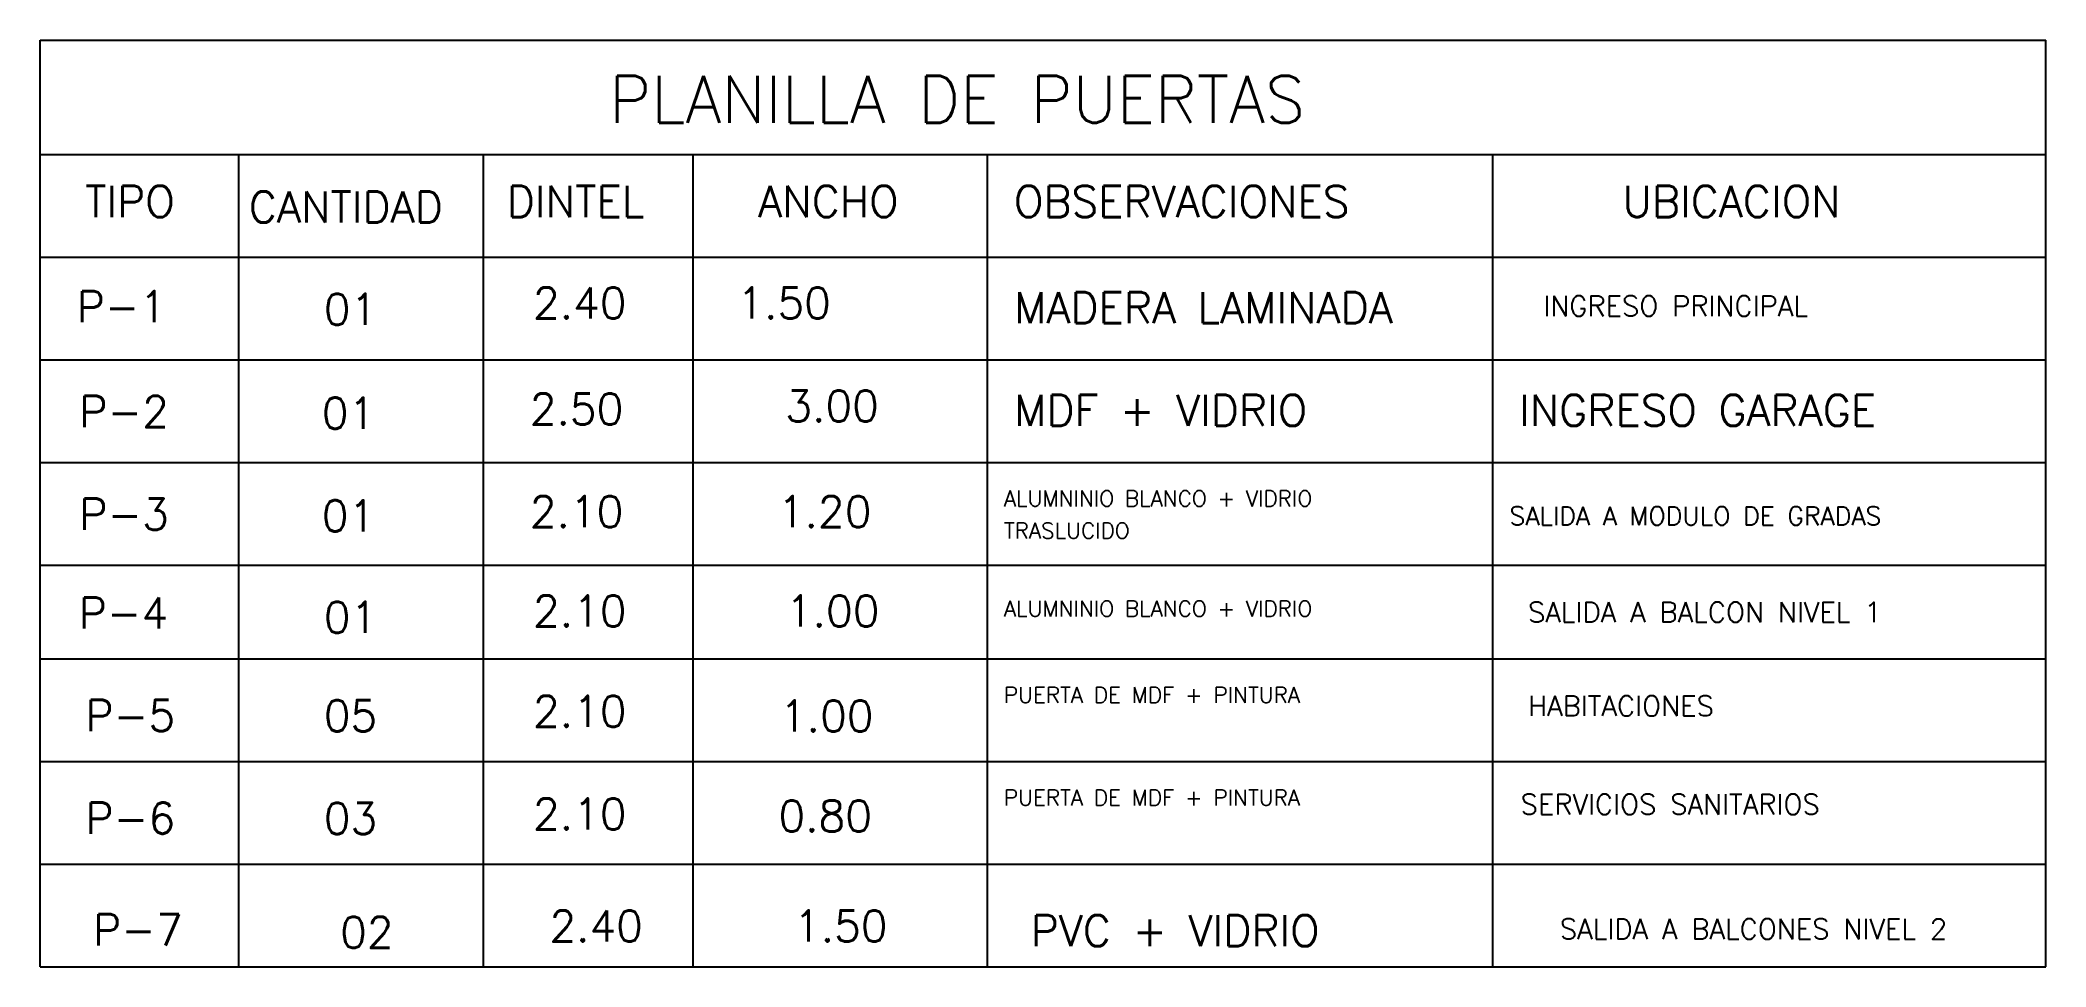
# Model space of a CAD drawing. Header units: inches. Extents: x -9 to 337, y -247 to 209.
# Drawn here: x 148.25 to 158.02, y -22.93 to -18.42 of the extents above; entities that cross this region are included whole.
import ezdxf

# ---------------------------------------------------------------- set-up
doc = ezdxf.new("R2010")
doc.units = ezdxf.units.IN
doc.header["$MEASUREMENT"] = 0
for name, color, linetype in [('ACABAD_LOCALS', 1, 'Continuous'), ('CVL_CUADCON_TIT', 1, 'Continuous'), ('PUERTA', 1, 'Continuous'), ('SYMB', 1, 'Continuous'), ('TEXTS', 1, 'Continuous')]:
    doc.layers.add(name, color=color, linetype=linetype)
doc.styles.add('NT_25', font='romans.shx', dxfattribs={"height": 0.0509})
doc.styles.add('NT_75', font='romans.shx', dxfattribs={"height": 0.152})

msp = doc.modelspace()

# ---------------------------------------------------------------- texts
at = {"layer": 'PUERTA', "color": 1, "style": 'NT_25'}
for s, height, p in [('ALUMNINIO BLANCO + VIDRIO', 0.076826, (152.9457, -20.6868)), ('TRASLUCIDO', 0.07683, (152.9457, -20.8432)), ('ALUMNINIO BLANCO + VIDRIO', 0.076826, (152.9457, -21.2231)), ('PUERTA DE MDF + PINTURA  ', 0.076826, (152.9457, -21.6432)), ('PUERTA DE MDF + PINTURA  ', 0.076826, (152.9457, -22.1432))]:
    msp.add_text(s, height=height, dxfattribs=at).set_placement(p)
at = {"layer": 'TEXTS', "color": 6, "style": 'NT_75'}
msp.add_text('PLANILLA DE PUERTAS ', height=0.228, dxfattribs=at).set_placement((151.0227, -18.8186))
at = {"layer": 'TEXTS', "color": 4, "style": 'NT_75'}
for s, p in [('TIPO', (148.4702, -19.2777)), ('DINTEL', (150.5243, -19.2777)), ('ANCHO', (151.7487, -19.2777)), ('OBSERVACIONES', (152.9943, -19.2777)), ('UBICACION ', (155.9587, -19.2777)), ('CANTIDAD', (149.2679, -19.305))]:
    msp.add_text(s, height=0.152, dxfattribs=at).set_placement(p)
at = {"layer": 'TEXTS', "color": 1, "style": 'NT_75'}
for s, height, p in [('2.40', 0.152, (150.6516, -19.7724)), ('1.50', 0.152, (151.6468, -19.7724)), ('P-1', 0.152, (148.4292, -19.7904)), ('01', 0.152, (149.6324, -19.803)), ('MADERA LAMINADA', 0.152, (152.9959, -19.7949)), ('INGRESO PRINCIPAL', 0.098268, (155.5729, -19.7601)), ('3.00', 0.152, (151.8807, -20.2738)), ('P-2', 0.152, (148.4419, -20.301)), ('01', 0.152, (149.623, -20.3087)), ('2.50', 0.152, (150.6359, -20.2882)), ('MDF + VIDRIO', 0.152, (152.9959, -20.2949)), ('INGRESO GARAGE', 0.152, (155.4547, -20.2949)), ('P-3', 0.152, (148.4419, -20.801)), ('01', 0.152, (149.623, -20.8087)), ('2.10', 0.152, (150.6359, -20.7882)), ('1.20', 0.152, (151.8441, -20.7882)), ('SALIDA A MODULO DE GRADAS', 0.089715, (155.408, -20.7783)), ('P-4', 0.152, (148.4391, -21.2819)), ('01', 0.152, (149.6324, -21.303)), ('2.10', 0.152, (150.6516, -21.2724)), ('1.00', 0.152, (151.8834, -21.2724)), ('SALIDA A BALCON NIVEL 1', 0.098268, (155.498, -21.251)), ('P-5', 0.152, (148.4724, -21.7809)), ('05', 0.152, (149.6324, -21.7823)), ('2.10', 0.152, (150.6516, -21.7607)), ('1.00', 0.152, (151.8542, -21.7837)), ('HABITACIONES', 0.098268, (155.498, -21.7074)), ('P-6', 0.152, (148.4724, -22.2809)), ('03', 0.152, (149.6324, -22.2823)), ('2.10', 0.152, (150.6516, -22.2607)), ('0.80', 0.152, (151.8472, -22.2707)), ('SERVICIOS SANITARIOS', 0.098268, (155.4621, -22.1866)), ('2.40', 0.152, (150.7316, -22.8065)), ('1.50', 0.152, (151.9227, -22.8065)), ('P-7', 0.152, (148.5093, -22.8245)), ('02', 0.152, (149.7124, -22.8371)), ('PVC + VIDRIO ', 0.152, (153.076, -22.829)), ('SALIDA A BALCONES NIVEL 2', 0.098268, (155.653, -22.7943))]:
    msp.add_text(s, height=height, dxfattribs=at).set_placement(p)

# ---------------------------------------------------------------- linework, layer by layer
at = {"layer": 'ACABAD_LOCALS', "color": 2}
for p, q in [((149.2183, -22.9293), (149.2183, -18.9729)), ((150.4113, -20.4729), (150.4113, -18.9729)), ((150.4113, -22.9293), (150.4113, -18.9729)), ((151.4327, -22.9293), (151.4327, -18.9729)), ((152.866, -22.9293), (152.866, -18.9729))]:
    msp.add_line(p, q, dxfattribs=at)
at = {"layer": 'CVL_CUADCON_TIT', "color": 2}
msp.add_line((155.3248, -18.9729), (155.3248, -22.9293), dxfattribs=at)
at = {"layer": 'SYMB', "color": 4}
for p, q in [((148.2511, -22.9293), (148.2511, -18.4161)), ((148.2511, -18.4161), (158.0206, -18.4161)), ((158.0206, -22.9293), (158.0206, -18.4161)), ((148.2511, -18.9729), (158.0206, -18.9729)), ((148.2511, -22.9293), (148.2511, -18.9941)), ((148.2511, -22.9293), (158.0206, -22.9293))]:
    msp.add_line(p, q, dxfattribs=at)
at = {"layer": 'SYMB', "color": 2}
for p, q in [((148.2511, -19.4729), (158.0206, -19.4729)), ((148.2511, -19.9729), (158.0206, -19.9729)), ((148.2511, -20.4729), (158.0206, -20.4729)), ((148.2511, -20.9729), (158.0206, -20.9729)), ((148.2511, -21.4293), (158.0206, -21.4293)), ((148.2511, -21.9293), (158.0206, -21.9293)), ((148.2511, -22.4293), (158.0206, -22.4293)), ((148.2511, -22.4293), (158.0206, -22.4293))]:
    msp.add_line(p, q, dxfattribs=at)

msp.set_redraw_order([(e.dxf.handle, doc.entitydb.next_handle()) for e in msp.query("TEXT MTEXT ATTDEF DIMENSION ARC_DIMENSION")])  # texts and dimensions are drawn at this point

doc.saveas('drawing.dxf')
